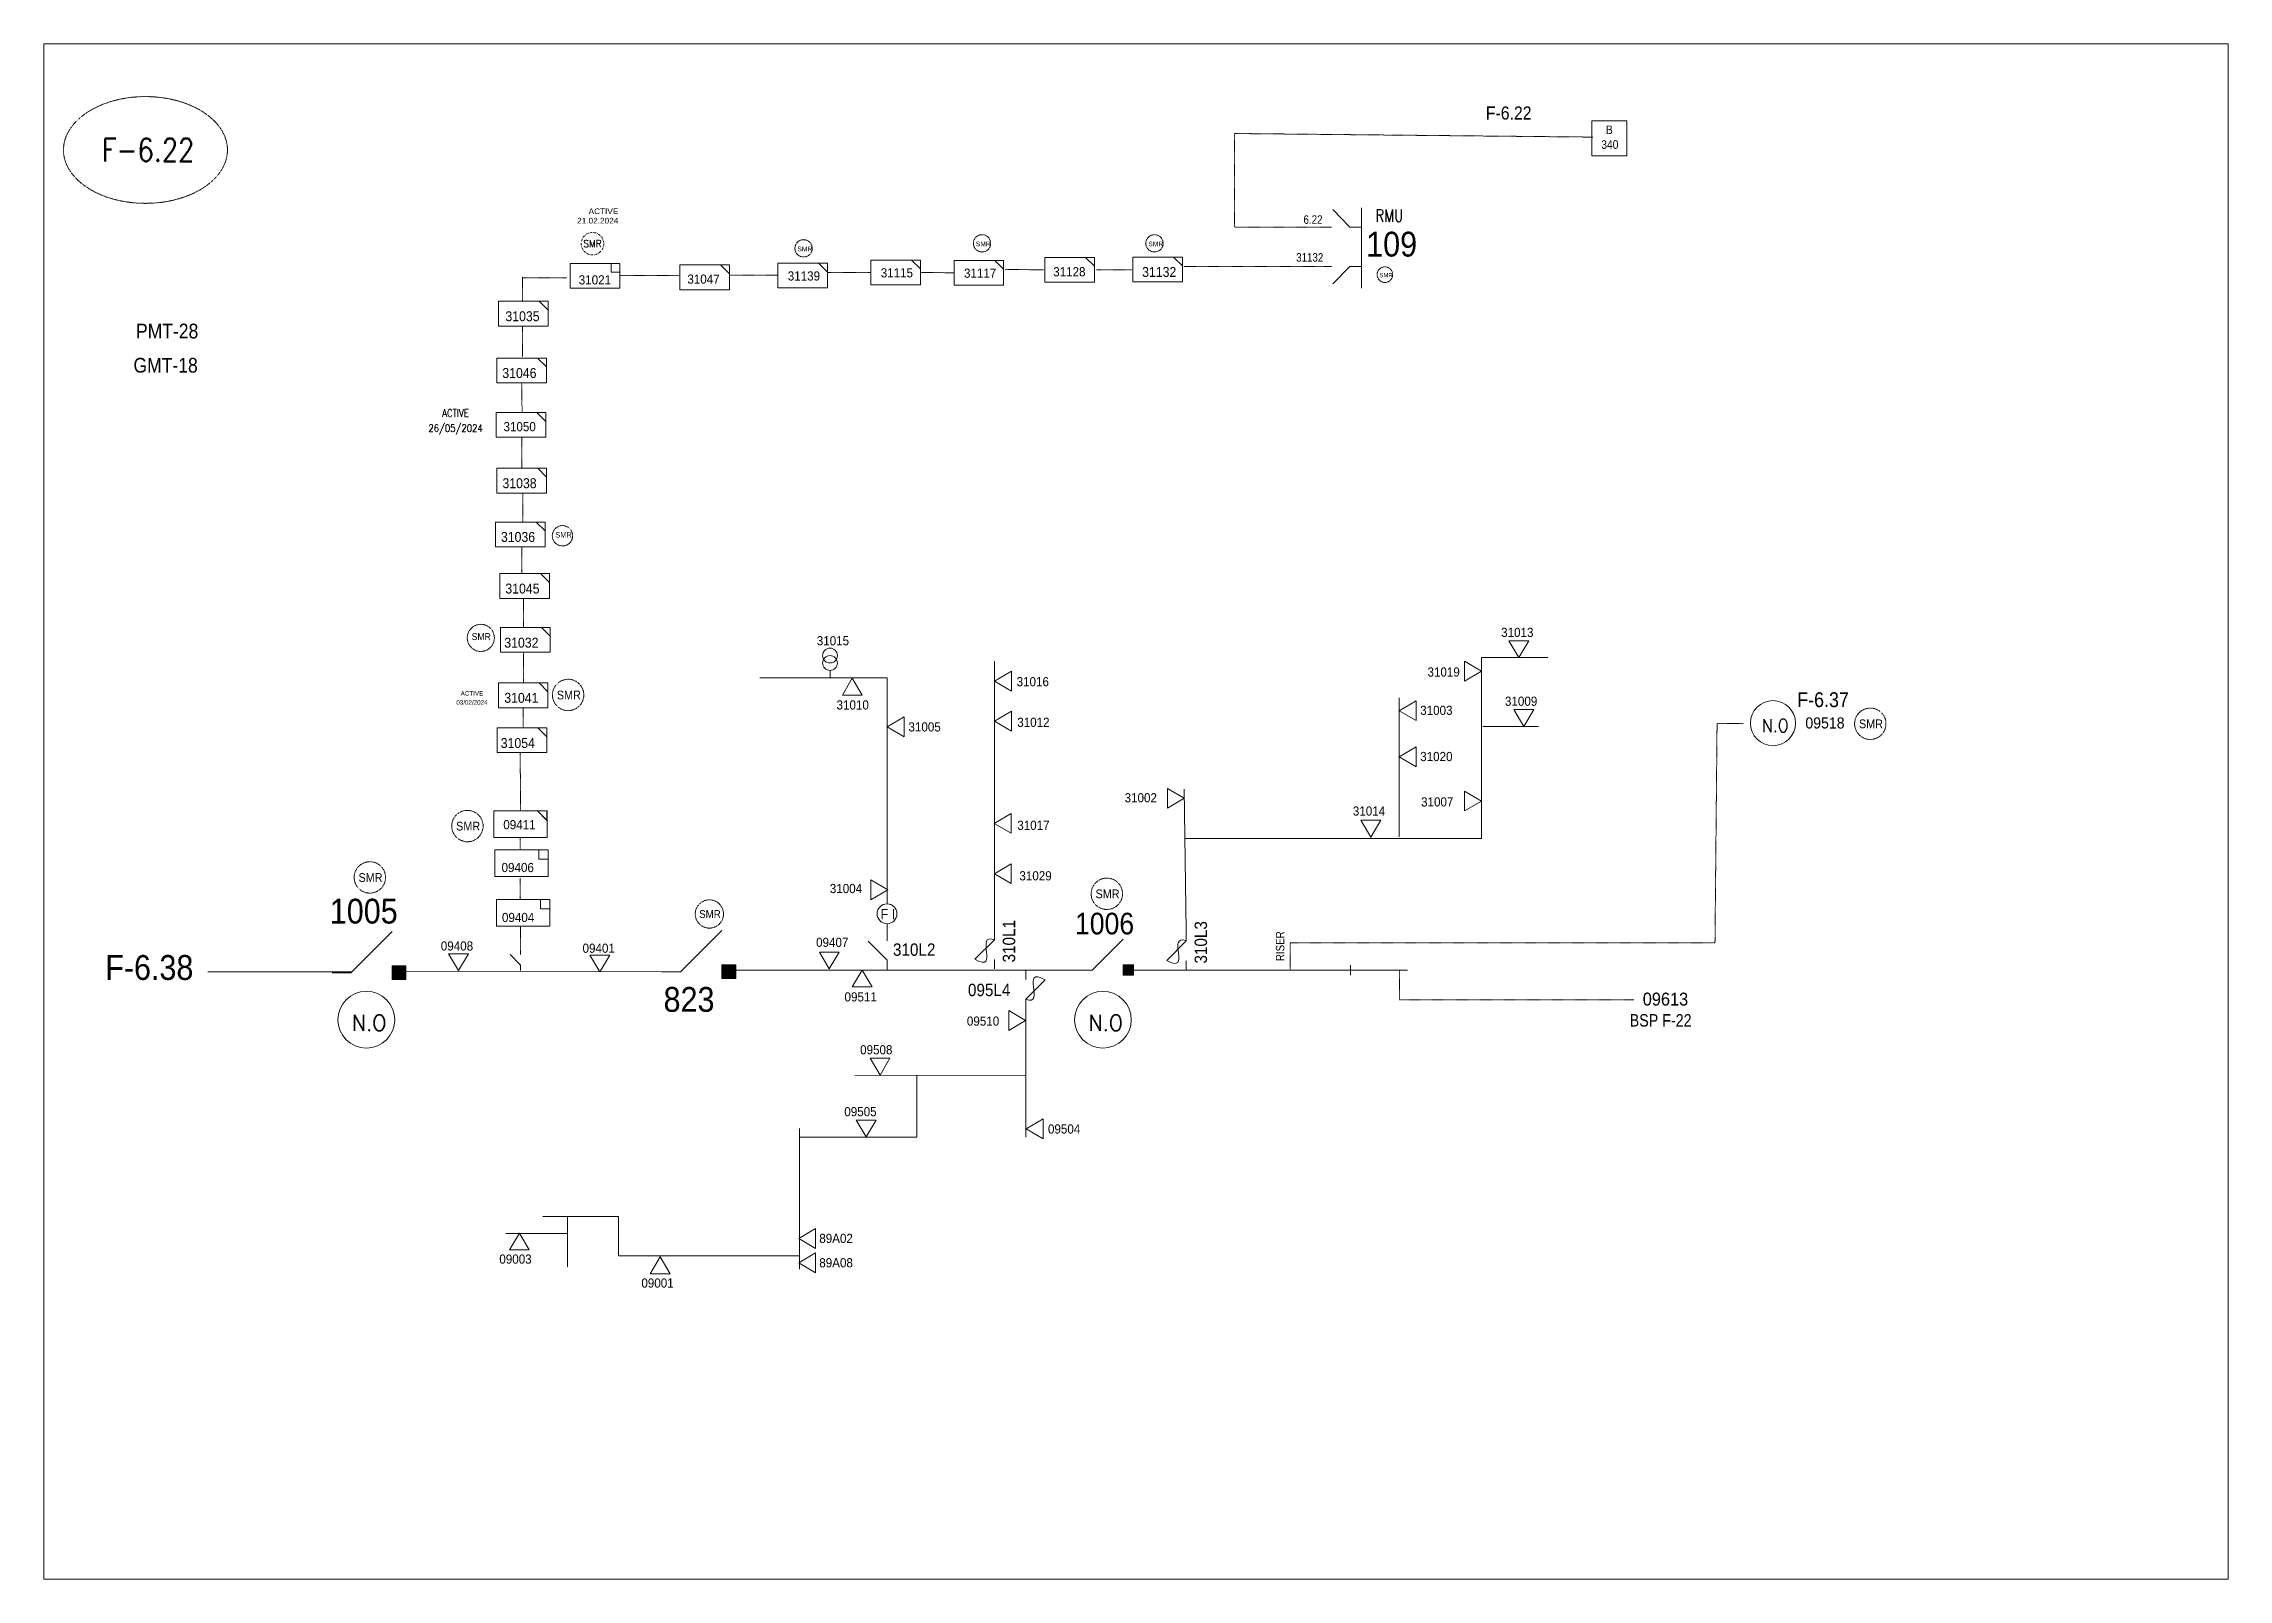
# Model space of a CAD drawing. Header units: metres. Extents: x 65984 to 144644, y -19036 to 23726.
# Drawn here: x 101660 to 102540, y -731 to -112 of the extents above; entities that cross this region are included whole.
import ezdxf
from ezdxf.enums import TextEntityAlignment as Align

# ---------------------------------------------------------------- set-up
doc = ezdxf.new("R2010")
doc.units = ezdxf.units.M
doc.header["$MEASUREMENT"] = 0
doc.linetypes.add('DGN Style 3', pattern=[0.013877, 0, -0.013877])
doc.linetypes.add('DGN Style 4', pattern=[1.6, 0.8, -0.4, 0, -0.4])
doc.layers.get('0').update_dxf_attribs({"color": 95, "lineweight": 40})
for name, color, linetype, lineweight in [('ABS', 7, 'Continuous', 40), ('ABS NUMBER', 112, 'Continuous', 30), ('d_eos', 111, 'Continuous', 40), ('d_fco', 5, 'Continuous', 40), ('d_fco text', 95, 'Continuous', 40), ('d_oh branch', 94, 'Continuous', 40), ('d_switch', 95, 'Continuous', 40), ('d_tf', 1, 'Continuous', 40), ('d_tf no', 6, 'Continuous', 40), ('d_tf_200', 1, 'Continuous', 40), ('d_ug cable', 95, 'Continuous', 40), ('d_unit sub', 7, 'Continuous', 40), ('EARTH FAULT INDICATOR', 95, 'Continuous', 40), ('F11-6 (B324)', 30, 'Continuous', 0), ('fedr no', 95, 'Continuous', 40), ('GRID STATION  04', 7, 'Continuous', 40), ('GRID STATION 01', 7, 'Continuous', 40), ('Level 37', 7, 'Continuous', 0), ('O H MAIN FEEDER', 4, 'Continuous', 100), ('SW N O', 114, 'Continuous', 30)]:
    doc.layers.add(name, color=color, linetype=linetype, lineweight=lineweight)
doc.styles.add('NASKHF', font='naskhf.shx', dxfattribs={"height": 8})
doc.styles.get("Standard").update_dxf_attribs({"font": 'txt.shx'})
doc.styles.add('Style-Andalus', font='andlso.ttf')
doc.styles.add('Style-Arial', font='arial.ttf')
doc.styles.add('Style-ENGINEERING', font='ENGINEERING.shx')
doc.styles.add('Style-msdefault', font='msdefault.shx')
doc.styles.add('Style-simplex', font='simplex.shx')
doc.styles.add('Style-STANDARD', font='STANDARD.shx')

msp = doc.modelspace()

# ---------------------------------------------------------------- texts
at = {"color": 4, "insert": (101891.71, -184.85), "char_height": 2.2672, "attachment_point": 9}
msp.add_mtext('\\FENGINEERING;\\H1x;\\W1.09375;ACTIVE\\P21.02.2024', dxfattribs=at)
at = {"layer": 'ABS NUMBER', "color": 2, "lineweight": 13, "style": 'Style-Arial', "width": 0.88}
for s, p in [('1005', (101775.49, -456.79)), ('823', (101909.93, -492.34))]:
    msp.add_text(s, height=10, dxfattribs=at).set_placement(p, align=Align.TOP_LEFT)
at = {"layer": 'ABS NUMBER', "color": 55, "lineweight": 13, "style": 'Style-Arial', "width": 0.88}
msp.add_text('F-6.38', height=10, dxfattribs=at).set_placement((101685.01, -479.49), align=Align.TOP_LEFT)
at = {"layer": 'd_fco text', "color": 7, "linetype": 'Continuous', "lineweight": 13, "style": 'Style-msdefault', "width": 0.92}
for s, p in [('310L1', (102046.55, -482.47)), ('310L3', (102123.83, -482.91))]:
    msp.add_text(s, height=5, rotation=90, dxfattribs=at).set_placement(p, align=Align.TOP_LEFT)
for s, p in [('310L2', (102002.33, -474.78)), ('095L4', (102032.53, -491.03))]:
    msp.add_text(s, height=5, dxfattribs=at).set_placement(p, align=Align.TOP_LEFT)
at = {"layer": 'd_switch', "color": 7, "linetype": 'Continuous', "lineweight": 13, "style": 'Style-ENGINEERING', "width": 0.857143}
msp.add_text('RISER', height=3.43, rotation=90, dxfattribs=at).set_placement((102156.56, -481.92), align=Align.TOP_LEFT)
at = {"layer": 'd_switch', "color": 55, "linetype": 'Continuous', "lineweight": 13, "style": 'Style-msdefault', "width": 0.857143}
msp.add_text('BSP F-22', height=5.015, dxfattribs=at).set_placement((102299.08, -503.27), align=Align.TOP_LEFT)
at = {"layer": 'd_switch', "color": 191, "linetype": 'Continuous', "lineweight": 13, "style": 'NASKHF'}
for s, insert, char_height, attachment_point in [('\\Fmsdefault;\\H1x;\\W0.9;F-6.22\\P', (102241.14, -137.67), 5.2887, 1), ('\\FENGINEERING;\\H1x;\\W0.857143;6.22', (102175.34, -181.53), 3.43, 3), ('\\FENGINEERING;\\H1x;\\W0.857143;31132\\P', (102164.73, -196.77), 3.43, 1)]:
    msp.add_mtext(s, dxfattribs=dict(at, insert=insert, char_height=char_height, attachment_point=attachment_point))
at = {"layer": 'd_switch', "color": 55, "linetype": 'Continuous', "lineweight": 13, "insert": (102366.54, -373.63), "char_height": 5.9882, "attachment_point": 1, "style": 'NASKHF'}
msp.add_mtext('\\Fmsdefault;\\H1x;\\W0.9;F-6.37\\P', dxfattribs=at)
at = {"layer": 'd_tf no', "color": 1, "linetype": 'Continuous', "lineweight": 13, "ltscale": 0.729, "style": 'Style-simplex', "width": 0.909091}
msp.add_text('SMR', height=2.885, dxfattribs=at).set_placement((101881.3, -192.96), align=Align.MIDDLE_CENTER)
at = {"layer": 'd_tf no', "color": 191, "linetype": 'Continuous', "lineweight": 13, "style": 'Style-msdefault'}
for s, height, width, p in [('31128', 3.7, 0.945946, (102066.87, -202.41)), ('31047', 3.7, 0.945946, (101919.51, -205.38)), ('31115', 3.7, 0.945946, (101997.39, -202.85)), ('31035', 4, 0.925, (101846.22, -220.18)), ('31046', 4, 0.925, (101844.98, -243.05)), ('31038', 4, 0.925, (101845.04, -287.43)), ('31045', 4, 0.925, (101846.2, -329.86)), ('31015', 3.7, 0.945946, (101971.64, -351.03)), ('31013', 3.7, 0.945946, (102247.3, -347.66)), ('31019', 3.7, 0.945946, (102217.63, -363.63)), ('31010', 3.7, 0.945946, (101979.6, -376.88)), ('31009', 3.7, 0.945946, (102248.84, -375.39)), ('31005', 3.7, 0.945946, (102008.57, -385.73)), ('31003', 3.7, 0.945946, (102214.69, -379.05)), ('31054', 4, 0.925, (101844.34, -392.09)), ('31020', 3.7, 0.945946, (102214.69, -397.66)), ('31002', 3.7, 0.945946, (102095.63, -414.27)), ('31014', 3.7, 0.945946, (102187.57, -419.62)), ('31007', 3.7, 0.945946, (102215.05, -415.94)), ('09406', 3.7, 0.945946, (101844.68, -442.37)), ('31004', 3.7, 0.945946, (101976.89, -450.83)), ('09404', 3.7, 0.945946, (101844.83, -462.48)), ('09408', 3.7, 0.945946, (101820.21, -473.96)), ('09401', 3.7, 0.945946, (101877.3, -474.87)), ('09407', 3.7, 0.945946, (101971.36, -472.5)), ('09511', 3.7, 0.945946, (101982.82, -494.46)), ('09510', 3.7, 0.945946, (102032.1, -504.23)), ('09508', 3.7, 0.945946, (101989.1, -515.77)), ('09505', 3.7, 0.945946, (101982.73, -540.69)), ('09504', 3.7, 0.945946, (102064.76, -547.67)), ('89A02', 3.7, 0.945946, (101972.65, -591.74)), ('09003 ', 3.7, 0.945946, (101843.78, -600.08)), ('89A08', 3.7, 0.945946, (101972.65, -601.56)), ('09001', 3.7, 0.945946, (101900.99, -609.72))]:
    msp.add_text(s, height=height, dxfattribs=dict(at, width=width)).set_placement(p, align=Align.TOP_LEFT)
at = {"layer": 'd_tf no', "color": 2, "linetype": 'Continuous', "lineweight": 13, "style": 'Style-msdefault'}
for s, height, width, p in [('31132', 4, 0.925, (102102.69, -202.34)), ('31139', 3.7, 0.945946, (101959.95, -204.1)), ('31117', 3.7, 0.945946, (102030.94, -202.98)), ('31050', 3.7, 0.945946, (101845.45, -264.81)), ('31036', 4, 0.925, (101844.42, -309.08)), ('31032', 4, 0.925, (101845.78, -351.66)), ('09518', 4.491, 0.945946, (102369.83, -383.74)), ('09411', 3.7, 0.945946, (101845.37, -425.11))]:
    msp.add_text(s, height=height, dxfattribs=dict(at, width=width)).set_placement(p, align=Align.TOP_LEFT)
at = {"layer": 'd_tf no', "color": 121, "linetype": 'Continuous', "lineweight": 13, "style": 'Style-msdefault', "width": 0.945946}
msp.add_text('31021', height=3.7, dxfattribs=at).set_placement((101875.76, -205.68), align=Align.TOP_LEFT)
at = {"layer": 'd_tf no', "color": 1, "linetype": 'Continuous', "lineweight": 40, "style": 'Style-msdefault', "width": 0.945946}
msp.add_text('SMR', height=2.185, dxfattribs=at).set_placement((101866.3, -309.15), align=Align.TOP_LEFT)
at = {"layer": 'd_tf no', "color": 191, "linetype": 'Continuous', "lineweight": 13, "style": 'Style-msdefault', "width": 0.945946}
for s, p in [('31016', (102065.15, -367.52)), ('31012', (102065.41, -383.88)), ('31017', (102065.41, -425.35)), ('31029', (102066.27, -445.71))]:
    msp.add_text(s, height=3.7, dxfattribs=at).set_placement(p, align=Align.TOP_RIGHT)
at = {"layer": 'd_tf no', "color": 131, "linetype": 'Continuous', "lineweight": 13, "style": 'Style-msdefault', "width": 0.925}
msp.add_text('31041', height=4, dxfattribs=at).set_placement((101845.77, -373.87), align=Align.TOP_LEFT)
at = {"layer": 'd_tf no', "color": 7, "linetype": 'Continuous', "lineweight": 13, "style": 'Style-msdefault', "width": 0.945946}
msp.add_text('09613', height=5.201, dxfattribs=at).set_placement((102304.34, -494.61), align=Align.TOP_LEFT)
at = {"layer": 'd_tf no', "color": 2, "lineweight": 13, "attachment_point": 1, "style": 'NASKHF'}
for insert, char_height in [((102035.72, -192.1), 1.9107), ((102105.19, -192.1), 1.9107), ((101963.84, -194.11), 1.9107), ((102198.24, -204.79), 1.7197), ((101832.63, -349.8), 2.8143)]:
    msp.add_mtext('\\Fmsdefault;\\H1x;\\W0.925;SMR\\P', dxfattribs=dict(at, insert=insert, char_height=char_height))
at = {"layer": 'd_tf no', "color": 111, "linetype": 'Continuous', "lineweight": 13, "insert": (101826.14, -264.72), "char_height": 3.0262, "attachment_point": 5, "line_spacing_factor": 1.2, "style": 'Style-STANDARD'}
msp.add_mtext('\\H1x;\\W0.909091;ACTIVE\\P26/05/2024', dxfattribs=at)
at = {"layer": 'd_tf no', "color": 1, "lineweight": 13, "attachment_point": 1, "style": 'NASKHF'}
for insert, char_height in [((101866.93, -372.99), 3.515), ((102391.43, -384.59), 3.515), ((101826.37, -425.79), 3.515), ((101787.06, -446.48), 3.515), ((102083.93, -453.07), 3.515), ((101924.28, -461.38), 3.1635)]:
    msp.add_mtext('\\Fmsdefault;\\H1x;\\W0.925;SMR\\P', dxfattribs=dict(at, insert=insert, char_height=char_height))
at = {"layer": 'F11-6 (B324)', "color": 4, "insert": (101832.75, -375.91), "char_height": 1.822, "attachment_point": 5, "line_spacing_factor": 1.2, "style": 'Style-ENGINEERING'}
msp.add_mtext('ACTIVE\\P03/02/2024', dxfattribs=at)
at = {"layer": 'fedr no', "color": 6, "linetype": 'Continuous', "lineweight": 13, "style": 'Style-STANDARD', "width": 0.909091}
msp.add_text('F-6.22', height=9.19, dxfattribs=at).set_placement((101702.3, -155.21), align=Align.MIDDLE_CENTER)
at = {"layer": 'GRID STATION  04', "color": 191, "linetype": 'Continuous', "lineweight": 13, "style": 'Style-msdefault', "width": 0.888889}
for s, height, p in [('B', 3.47, (102289.51, -145.36)), ('340', 3.468, (102287.65, -151.3))]:
    msp.add_text(s, height=height, rotation=0.03165, dxfattribs=at).set_placement(p, align=Align.TOP_LEFT)
at = {"layer": 'GRID STATION 01', "linetype": 'Continuous', "lineweight": 13, "style": 'Style-msdefault', "width": 0.888889}
for s, p in [('PMT-28', (101697.42, -225.18)), ('GMT-18', (101696.41, -238.95))]:
    msp.add_text(s, height=5.94, dxfattribs=at).set_placement(p, align=Align.TOP_LEFT)
at = {"layer": 'Level 37', "color": 2, "linetype": 'Continuous', "lineweight": 13, "style": 'Style-STANDARD', "width": 0.854701}
msp.add_text('RMU', height=4.993, dxfattribs=at).set_placement((102202.29, -181.62), align=Align.MIDDLE_CENTER)
at = {"layer": 'Level 37', "color": 2, "linetype": 'Continuous', "lineweight": 13, "style": 'Style-Arial', "width": 0.88}
msp.add_text('109', height=10, dxfattribs=at).set_placement((102213.44, -188.14), align=Align.TOP_RIGHT)
msp.add_text('1006', height=8.713, dxfattribs=at).set_placement((102075.64, -471.15))

# ---------------------------------------------------------------- blocks, each defined once
blk = doc.blocks.new('FUSE01')
at = {"color": 0, "linetype": 'ByBlock', "lineweight": -2}
blk.add_line((0, -17.15), (0, -22.55), dxfattribs=at)
at = {"color": 0, "linetype": 'ByBlock', "lineweight": -2, "flags": 128}
blk.add_lwpolyline([(0, 0.05), (0, -5.75), (-11.2, -16.95)], dxfattribs=at)
at = {"color": 0, "linetype": 'ByBlock', "lineweight": -2}
blk.add_open_spline([(-11.2, -16.95), (3.4, -25.35), (-11.6, -1.35), (0, -5.75)], degree=3, dxfattribs=at)
blk = doc.blocks.new('*U1127')
at = {"layer": 'd_fco', "color": 7, "linetype": 'Continuous', "lineweight": 13}
blk.add_line((5.5, -5.8), (5.5, -11.1), dxfattribs=at)
at = {"layer": 'd_fco', "color": 7, "linetype": 'Continuous', "lineweight": 13, "extrusion": (0, 0, -1), "flags": 128}
blk.add_lwpolyline([(-5.5, 11.1), (-5.5, 5.4), (5.5, -5.6)], dxfattribs=at)
blk = doc.blocks.new('*U1128')
at = {"layer": 'EARTH FAULT INDICATOR', "color": 191, "linetype": 'Continuous', "lineweight": 13}
blk.add_circle((0.02, 0.13), 4, dxfattribs=at)
at = {"layer": 'EARTH FAULT INDICATOR', "color": 191, "lineweight": 13, "style": 'Style-Andalus', "width": 0.9}
blk.add_text('F I', height=4.234, dxfattribs=at).set_placement((-2.61, 2.11), align=Align.TOP_LEFT)
blk = doc.blocks.new('TFU_112')
at = {"layer": 'd_tf_200', "color": 191, "linetype": 'Continuous', "lineweight": 13}
blk.add_line((0, 10), (0, 0), dxfattribs=at)
for centre in [(0, 30), (0, 20)]:
    blk.add_circle(centre, 10, dxfattribs=at)
blk = doc.blocks.new('TRA1_911')
at = {"layer": 'd_tf', "color": 191, "linetype": 'Continuous', "lineweight": 13, "ltscale": 0.000355616, "flags": 128}
blk.add_lwpolyline([(10, -17), (0, 0), (-10, -17)], close=True, dxfattribs=at)
blk = doc.blocks.new('TRA1_910')
at = {"layer": 'd_tf', "color": 191, "linetype": 'Continuous', "lineweight": 13, "ltscale": 0.000355616, "xscale": 1.000046564039523, "yscale": 1.000046564039523, "zscale": 1.000046564039523, "rotation": 180}
blk.add_blockref('TRA1_911', (0, 0), dxfattribs=at)
blk = doc.blocks.new('TRA1_913')
at = {"layer": 'd_tf', "color": 191, "linetype": 'Continuous', "lineweight": 13, "ltscale": 0.000363563, "flags": 128}
blk.add_lwpolyline([(10, -16.9), (0, 0.1), (-10, -16.9)], close=True, dxfattribs=at)
blk = doc.blocks.new('TRA1_912')
at = {"layer": 'd_tf', "color": 191, "linetype": 'Continuous', "lineweight": 13, "ltscale": 0.000363563, "xscale": 1.000046564039523, "yscale": 1.000046564039523, "zscale": 1.000046564039523, "rotation": 180}
blk.add_blockref('TRA1_913', (0, 0), dxfattribs=at)
blk = doc.blocks.new('TRA1_915')
at = {"layer": 'd_tf', "color": 191, "linetype": 'Continuous', "lineweight": 13, "ltscale": 0.000355616, "flags": 128}
blk.add_lwpolyline([(10, -17), (0, 0), (-10, -17)], close=True, dxfattribs=at)
blk = doc.blocks.new('TRA1_914')
at = {"layer": 'd_tf', "color": 191, "linetype": 'Continuous', "lineweight": 13, "ltscale": 0.000355616, "xscale": 1.000046564039523, "yscale": 1.000046564039523, "zscale": 1.000046564039523, "rotation": 180}
blk.add_blockref('TRA1_915', (0, 0), dxfattribs=at)
blk = doc.blocks.new('TRA1_917')
at = {"layer": 'd_tf', "color": 191, "linetype": 'Continuous', "lineweight": 13, "ltscale": 0.000359776, "flags": 128}
blk.add_lwpolyline([(10, -17), (0, 0), (-10, -17)], close=True, dxfattribs=at)
blk = doc.blocks.new('TRA1_916')
at = {"layer": 'd_tf', "color": 191, "linetype": 'Continuous', "lineweight": 13, "ltscale": 0.000359776, "xscale": 1.000046564039524, "yscale": 1.000046564039524, "zscale": 1.000046564039524, "rotation": 180}
blk.add_blockref('TRA1_917', (0, 0), dxfattribs=at)
blk = doc.blocks.new('ABS2_1_1')
at = {"color": 0, "linetype": 'ByBlock', "lineweight": -2, "ltscale": 500}
for q in [(-29900, 43500), (0, 0)]:
    blk.add_line((0, 13600), q, dxfattribs=at)
at = {"color": 0, "linetype": 'ByBlock', "lineweight": -2, "ltscale": 500, "flags": 128}
for points in [[(5000, 43600), (-5000, 43600), (-5000, 53600), (5000, 53600)], [(3791, 49653), (3791, 49653), (3791, 49653)]]:
    blk.add_lwpolyline(points, close=True, dxfattribs=at)
at = {"color": 0, "linetype": 'ByBlock', "lineweight": -2, "ltscale": 500}
for points in [[(5000, 43600), (-5000, 43600), (5000, 53600), (-5000, 53600)], [(3791, 49653), (3791, 49653), (3791, 49653)]]:
    blk.add_solid(points, dxfattribs=at)
blk = doc.blocks.new('TF_8')
at = {"color": 0, "linetype": 'ByBlock', "lineweight": -2}
blk.add_line((6.3, 4.95), (9.9, 1.35), dxfattribs=at)
blk.add_3dface([(-10.1, 4.95), (9.9, 4.95), (9.9, -5.05), (-10.1, -5.05)], dxfattribs=at)
blk = doc.blocks.new('TF3')
at = {"color": 0, "linetype": 'ByBlock', "lineweight": -2}
for p, q in [((11.3, 9), (18.3, 9)), ((18.3, 9), (18.3, 2))]:
    blk.add_line(p, q, dxfattribs=at)
at = {"color": 0, "linetype": 'ByBlock', "lineweight": -2, "flags": 128}
blk.add_lwpolyline([(18.3, 2), (11.3, 2), (11.3, 9)], dxfattribs=at)
at = {"color": 0, "linetype": 'ByBlock', "lineweight": -2}
blk.add_3dface([(-21.7, 9), (18.3, 9), (18.3, -11), (-21.7, -11)], dxfattribs=at)
blk = doc.blocks.new('*U3401')
at = {"layer": 'd_unit sub', "color": 2, "linetype": 'Continuous', "lineweight": 13, "flags": 128}
blk.add_lwpolyline([(6.38, 5.02), (9.98, 5.02), (9.98, 1.42)], close=True, dxfattribs=at)
at = {"layer": 'd_unit sub', "color": 2, "linetype": 'Continuous', "lineweight": 13, "xscale": 0.999671859597321, "yscale": 0.999671859597321, "zscale": 0.2499179648993302, "rotation": 359.9999999999999}
blk.add_blockref('TF_8', (0.08, 0.07), dxfattribs=at)
blk = doc.blocks.new('*U3402')
at = {"layer": 'd_unit sub', "color": 191, "linetype": 'Continuous', "lineweight": 13, "flags": 128}
blk.add_lwpolyline([(6.38, 5.02), (9.98, 5.02), (9.98, 1.42)], close=True, dxfattribs=at)
at = {"layer": 'd_unit sub', "color": 191, "linetype": 'Continuous', "lineweight": 13, "xscale": 0.999671859597321, "yscale": 0.999671859597321, "zscale": 0.2499179648993302, "rotation": 359.9999999999999}
blk.add_blockref('TF_8', (0.08, 0.07), dxfattribs=at)
blk = doc.blocks.new('*U2880')
at = {"layer": 'd_unit sub', "color": 2, "linetype": 'Continuous', "lineweight": 13, "flags": 128}
blk.add_lwpolyline([(6.41, 5), (10.01, 5), (10.01, 1.4)], close=True, dxfattribs=at)
at = {"layer": 'd_unit sub', "color": 2, "linetype": 'Continuous', "lineweight": 13, "xscale": 0.999671859597321, "yscale": 0.999671859597321, "zscale": 0.2499179648993302, "rotation": 359.9999999999999}
blk.add_blockref('TF_8', (0.11, 0.05), dxfattribs=at)
blk = doc.blocks.new('*U2819')
at = {"layer": 'd_unit sub', "color": 2, "linetype": 'Continuous', "lineweight": 13, "flags": 128}
blk.add_lwpolyline([(6.4, 5), (9.99, 1.4), (9.99, 5)], close=True, dxfattribs=at)
at = {"layer": 'd_unit sub', "color": 2, "linetype": 'Continuous', "lineweight": 13, "xscale": 0.999671859597321, "yscale": 0.999671859597321, "zscale": 0.2499179648993302, "rotation": 359.9999999999999}
blk.add_blockref('TF_8', (0.1, 0.05), dxfattribs=at)
blk = doc.blocks.new('*U3403')
at = {"layer": 'd_unit sub', "color": 2, "linetype": 'Continuous', "lineweight": 13, "flags": 128}
blk.add_lwpolyline([(6.4, 5), (9.99, 1.4), (9.99, 5)], close=True, dxfattribs=at)
at = {"layer": 'd_unit sub', "color": 2, "linetype": 'Continuous', "lineweight": 13, "xscale": 0.999671859597321, "yscale": 0.999671859597321, "zscale": 0.2499179648993302, "rotation": 359.9999999999999}
blk.add_blockref('TF_8', (0.1, 0.05), dxfattribs=at)
blk = doc.blocks.new('*U3404')
at = {"layer": 'd_unit sub', "color": 2, "linetype": 'Continuous', "lineweight": 13, "flags": 128}
blk.add_lwpolyline([(6.4, 5), (9.99, 1.4), (9.99, 5)], close=True, dxfattribs=at)
at = {"layer": 'd_unit sub', "color": 2, "linetype": 'Continuous', "lineweight": 13, "xscale": 0.999671859597321, "yscale": 0.999671859597321, "zscale": 0.2331259938010322, "rotation": 359.9999999999999}
blk.add_blockref('TF_8', (0.1, 0.05), dxfattribs=at)
blk = doc.blocks.new('*U4094')
at = {"layer": 'SW N O', "color": 3, "lineweight": 13, "ltscale": 0.426762}
blk.add_circle((0, 0), 16.8, dxfattribs=at)
at = {"layer": 'SW N O', "color": 3, "lineweight": 13, "insert": (1.7, -1.8), "char_height": 9.6, "attachment_point": 5, "line_spacing_factor": 0.6, "style": 'Style-STANDARD'}
blk.add_mtext('N.O', dxfattribs=at)
blk = doc.blocks.new('*U4110')
at = {"layer": 'd_unit sub', "color": 191, "linetype": 'Continuous', "lineweight": 13, "flags": 128}
blk.add_lwpolyline([(6.4, 5), (9.99, 1.4), (9.99, 5)], close=True, dxfattribs=at)
at = {"layer": 'd_unit sub', "color": 191, "linetype": 'Continuous', "lineweight": 13, "xscale": 0.999671859597321, "yscale": 0.999671859597321, "zscale": 0.2499179648993302, "rotation": 359.9999999999999}
blk.add_blockref('TF_8', (0.1, 0.05), dxfattribs=at)
blk = doc.blocks.new('*U4123')
at = {"layer": 'SW N O', "color": 3, "lineweight": 13, "ltscale": 0.426762}
blk.add_circle((0, 0), 16.8, dxfattribs=at)
at = {"layer": 'SW N O', "color": 3, "lineweight": 13, "insert": (1.7, -1.8), "char_height": 9.6, "attachment_point": 5, "line_spacing_factor": 0.6, "style": 'Style-STANDARD'}
blk.add_mtext('N.O', dxfattribs=at)

# ---------------------------------------------------------------- linework, layer by layer
at = {"layer": 'd_eos', "color": 2, "linetype": 'Continuous', "lineweight": 13, "ltscale": 0.638341}
for p, q in [((102186.36, -186.25), (102179.56, -179.25)), ((102191.01, -178.51), (102191.01, -210.83)), ((102191.01, -186.25), (102186.36, -186.25)), ((102186.36, -202.11), (102179.57, -209.11)), ((102191.01, -202.11), (102186.36, -202.11))]:
    msp.add_line(p, q, dxfattribs=at)
at = {"layer": 'd_eos', "color": 191, "linetype": 'Continuous', "lineweight": 13, "ltscale": 0.638341}
for p, q in [((102178.92, -186.25), (102176.09, -186.25)), ((102178.92, -202.11), (102176.09, -202.11))]:
    msp.add_line(p, q, dxfattribs=at)
at = {"layer": 'd_oh branch', "color": 191, "linetype": 'Continuous', "lineweight": 13}
for p, q in [((102239.33, -359.65), (102239.38, -432.52)), ((102239.34, -359.65), (102266.14, -359.63)), ((101999.95, -367.84), (101948.76, -367.84)), ((102043.19, -469.26), (102043.19, -361.1)), ((102206.27, -375.82), (102206.27, -431.81)), ((102239.97, -387.36), (102262.35, -387.36)), ((102119.68, -412.68), (102120.47, -469.7)), ((102239.38, -432.52), (102119.95, -432.52)), ((102055.79, -499.35), (102055.84, -552.87)), ((102055.82, -527.87), (101987.01, -527.95)), ((102011.93, -527.92), (102011.95, -552.86)), ((101964.65, -605.99), (101964.65, -549.29)), ((102011.95, -552.87), (101964.65, -552.87)), ((101891.8, -584.8), (101861.29, -584.82)), ((101871.2, -584.97), (101871.2, -605.11)), ((101891.8, -584.8), (101891.8, -600.69)), ((101846.39, -591.63), (101871.2, -591.63)), ((101964.65, -600.69), (101891.8, -600.69))]:
    msp.add_line(p, q, dxfattribs=at)
at = {"layer": 'd_ug cable', "color": 191, "linetype": 'DGN Style 3', "lineweight": 13}
for p, q in [((101853.07, -216.14), (101853.05, -206.33)), ((101892.55, -205.8), (101916.57, -205.8)), ((101955.62, -205.59), (101936.62, -205.59)), ((102063.16, -203.5), (102047.35, -203.3)), ((101853.17, -238.53), (101853.16, -226.37)), ((101852.91, -260.92), (101852.89, -249.01)), ((101852.89, -283.18), (101852.87, -271.02)), ((101853.25, -305.04), (101853.24, -293.38)), ((101852.85, -325.82), (101852.84, -315.04)), ((101853.53, -347.5), (101853.51, -335.82)), ((101853.52, -369.79), (101853.51, -357.63)), ((101853.4, -387.93), (101853.39, -379.88)), ((101852.26, -421.37), (101852.22, -397.95)), ((101852.21, -437.07), (101852.2, -432.08)), ((101852.19, -457.26), (101852.18, -448.52)), ((101852.33, -468.11), (101852.34, -477.05))]:
    msp.add_line(p, q, dxfattribs=at)
at = {"layer": 'd_ug cable', "color": 191, "linetype": 'DGN Style 3', "lineweight": 13, "flags": 128}
for points in [[(102177.5, -186.25), (102139.92, -186.25), (102139.92, -148.58), (102284.19, -150.03), (102284.19, -150.03)], [(102119.42, -202.11), (102139.92, -202.11), (102139.92, -202.11), (102176.09, -202.11)], [(101853.15, -206.67), (101870.9, -206.67), (101870.9, -206.67), (101870.9, -206.67)], [(101993.37, -204.55), (101976.26, -204.52)], [(102026.92, -204.68), (102013.37, -204.53)], [(102084.29, -203.55), (102084.29, -203.55), (102084.29, -203.55), (102084.29, -203.55), (102098.51, -203.55)]]:
    msp.add_lwpolyline(points, dxfattribs=at)
at = {"layer": 'd_ug cable', "color": 22, "linetype": 'DGN Style 3', "lineweight": 13, "flags": 128}
for points in [[(102334.27, -386.21), (102333.43, -474.58), (102162.28, -474.58), (102162.3, -485.54)], [(102334.27, -386.21), (102334.27, -386.21), (102345.06, -386.21)]]:
    msp.add_lwpolyline(points, dxfattribs=at)
at = {"layer": 'd_ug cable', "color": 40, "linetype": 'DGN Style 3', "lineweight": 13, "flags": 128}
msp.add_lwpolyline([(102206.36, -485.52), (102206.36, -497.5), (102300.76, -497.5)], dxfattribs=at)
at = {"layer": 'd_ug cable', "color": 2, "linetype": 'DGN Style 4', "lineweight": 13}
msp.add_circle((101881.3, -192.96), 4.53, dxfattribs=at)
at = {"layer": 'd_ug cable', "color": 1, "linetype": 'DGN Style 3', "lineweight": 13}
for centre, radius in [((101966.32, -194.83), 3.49), ((102038.2, -192.82), 3.49), ((102107.67, -192.82), 3.49), ((102200.46, -205.44), 3.14), ((101836.32, -351.73), 5.46)]:
    msp.add_circle(centre, radius, dxfattribs=at)
at = {"layer": 'd_ug cable', "color": 2, "linetype": 'DGN Style 3', "lineweight": 13}
for centre, radius in [((101869.21, -310.61), 4.1), ((101871.49, -374.72), 6.32), ((102395.99, -386.32), 6.32), ((101830.92, -427.52), 6.32), ((101791.62, -448.21), 6.32), ((102088.48, -454.8), 6.32), ((101928.38, -462.94), 5.69)]:
    msp.add_circle(centre, radius, dxfattribs=at)
at = {"layer": 'fedr no', "color": 82, "linetype": 'DGN Style 3', "lineweight": 13, "true_color": 0x1dc70e}
msp.add_ellipse((101701.24, -155.21), major_axis=(33.02, 0), ratio=0.651175, dxfattribs=at)
at = {"layer": 'GRID STATION  04', "color": 191, "linetype": 'Continuous', "lineweight": 13, "ltscale": 0.39177, "flags": 128}
msp.add_lwpolyline([(102283.77, -143.42), (102283.78, -157.58), (102297.93, -157.57), (102297.93, -143.42)], close=True, dxfattribs=at)
at = {"layer": 'O H MAIN FEEDER', "color": 191, "lineweight": 13, "ltscale": 0.426762}
for p, q in [((102000, -367.83), (102000, -458.84)), ((102000, -466.84), (102000, -470.03)), ((102186.66, -487.56), (102186.66, -483.5)), ((101916.68, -486.29), (101806.17, -486.15)), ((102076.89, -485.53), (101939.01, -485.53))]:
    msp.add_line(p, q, dxfattribs=at)
at = {"layer": 'O H MAIN FEEDER', "color": 5, "lineweight": 13, "ltscale": 0.426762}
msp.add_line((101784.33, -486.2), (101726.35, -486.2), dxfattribs=at)
at = {"layer": 'O H MAIN FEEDER', "color": 40, "lineweight": 13, "ltscale": 0.426762}
msp.add_line((102209.6, -485.52), (102099.53, -485.56), dxfattribs=at)
at = {"layer": 'O H MAIN FEEDER', "color": 140, "linetype": 'Continuous', "lineweight": 13, "flags": 128}
msp.add_lwpolyline([(101660.25, -112.41), (102540.19, -112.41), (102540.19, -730.91), (101660.25, -730.91)], close=True, dxfattribs=at)

# ---------------------------------------------------------------- block references
at = {"layer": 'ABS', "color": 2, "linetype": 'Continuous', "lineweight": 13, "ltscale": 0.829472, "xscale": 0.000555747191877611, "yscale": 0.000555747191877611, "zscale": 0.0003680335276451397, "rotation": 269.9999999999997}
for p in [(101776.38, -486.59), (101909.22, -486.2)]:
    msp.add_blockref('ABS2_1_1', p, dxfattribs=at)
at = {"layer": 'ABS', "color": 2, "linetype": 'Continuous', "lineweight": 13, "ltscale": 0.690717, "xscale": 0.0004162977093428842, "yscale": 0.0004162977093428842, "zscale": 0.0003680335276451397, "rotation": 269.9999999999997}
msp.add_blockref('ABS2_1_1', (102076.96, -485.52), dxfattribs=at)
at = {"layer": 'd_fco', "color": 7, "linetype": 'Continuous', "lineweight": 13, "extrusion": (0, 0, -1), "rotation": 180}
for p, xscale, yscale, zscale in [((-101996.17, -477.77), 0.7, 0.7, 0.7), ((-101850.25, -481.47), 0.3848557405708502, 0.3848557405708502, 0.3848557405708502)]:
    msp.add_blockref('*U1127', p, dxfattribs=dict(at, xscale=xscale, yscale=yscale, zscale=zscale))
at = {"layer": 'd_fco', "color": 7, "linetype": 'Continuous', "lineweight": 13, "xscale": 0.7, "yscale": 0.7}
for p, zscale, rotation in [((102043.19, -469.3), 0.2449196056013438, 359.9999999999999), ((102120.47, -469.74), 0.2449196056013438, 359.9999999999999), ((102055.79, -501.31), 0.1328166531840651, 180)]:
    msp.add_blockref('FUSE01', p, dxfattribs=dict(at, zscale=zscale, rotation=rotation))
at = {"layer": 'd_tf', "color": 191, "linetype": 'Continuous', "lineweight": 13, "ltscale": 0.000363563, "xscale": 0.4, "yscale": 0.4, "zscale": 0.4}
for p in [(102254.42, -359.62), (102256.4, -387.34)]:
    msp.add_blockref('TRA1_912', p, dxfattribs=at)
at = {"layer": 'd_tf', "color": 191, "linetype": 'Continuous', "lineweight": 13, "ltscale": 0.000359776, "xscale": 0.3999999999999999, "yscale": 0.3999999999999999, "zscale": 0.3999999999999999}
for p, rotation in [((101985.96, -367.95), 180), ((101999.98, -387.53), 270), ((102000.26, -453.17), 89.99999999999997)]:
    msp.add_blockref('TRA1_916', p, dxfattribs=dict(at, rotation=rotation))
at = {"layer": 'd_tf', "color": 191, "linetype": 'Continuous', "lineweight": 13, "ltscale": 0.000355616, "extrusion": (0, 0, -1), "xscale": 0.4, "yscale": 0.4, "zscale": 0.4}
for name, p, rotation in [('TRA1_910', (-102043.25, -369.13), 89.99999999999997), ('TRA1_910', (-102043.23, -385.31), 89.99999999999997), ('TRA1_910', (-102043.12, -426.45), 89.99999999999997), ('TRA1_910', (-102043.19, -446.72), 89.99999999999997), ('TRA1_914', (-101827.29, -485.76), 359.9999999999999), ('TRA1_914', (-101884.26, -486.29), 359.9999999999999), ('TRA1_914', (-101976.69, -485.05), 359.9999999999999), ('TRA1_910', (-102056.03, -549.5), 89.99999999999997)]:
    msp.add_blockref(name, p, dxfattribs=dict(at, rotation=rotation))
at = {"layer": 'd_tf', "color": 191, "linetype": 'Continuous', "lineweight": 13, "ltscale": 0.000363563, "xscale": 0.4, "yscale": 0.4, "zscale": 0.4, "rotation": 89.99999999999997}
msp.add_blockref('TRA1_912', (102239.32, -365.14), dxfattribs=at)
at = {"layer": 'd_tf', "color": 191, "linetype": 'Continuous', "lineweight": 13, "ltscale": 0.000355616, "xscale": 0.4, "yscale": 0.4, "zscale": 0.4}
for name, p, rotation in [('TRA1_914', (102206.27, -381.06), 270), ('TRA1_914', (102206.27, -399.67), 270), ('TRA1_910', (102119.68, -416.34), 89.99999999999997), ('TRA1_910', (102239.34, -417.45), 89.99999999999997), ('TRA1_910', (102194.83, -431.94), 359.9999999999999), ('TRA1_914', (101989.9, -485.54), 180), ('TRA1_910', (102055.77, -505.86), 89.99999999999997), ('TRA1_914', (101997.11, -527.83), 359.9999999999999), ('TRA1_914', (101991.5, -552.76), 359.9999999999999), ('TRA1_910', (101851.84, -591.47), 180), ('TRA1_914', (101964.35, -593.66), 270), ('TRA1_910', (101908.53, -601.06), 180), ('TRA1_914', (101964.35, -603.48), 270)]:
    msp.add_blockref(name, p, dxfattribs=dict(at, rotation=rotation))
at = {"layer": 'd_tf no', "color": 2, "linetype": 'Continuous', "lineweight": 13, "xscale": 0.999671859597321, "yscale": 0.999671859597321, "zscale": 0.2499179648993302}
msp.add_blockref('TF_8', (101852.55, -265.89), dxfattribs=at)
at = {"layer": 'd_tf_200', "color": 191, "linetype": 'Continuous', "lineweight": 13, "xscale": 0.2997674336878108, "yscale": 0.2997674336878108, "zscale": 0.2997674336878108, "rotation": 359.9999999999999}
msp.add_blockref('TFU_112', (101976.98, -367.84), dxfattribs=at)
at = {"layer": 'd_unit sub', "color": 2, "linetype": 'Continuous', "lineweight": 13}
for name, p, xscale, yscale, zscale in [('TF3', (101883.2, -205.4), 0.4993753659812648, 0.4993753659812648, 0.1639711767704507), ('TF_8', (102037.02, -204.63), 0.999671859597321, 0.999671859597321, 0.2499179648993302), ('*U3404', (101852.26, -426.72), 1.072029595775706, 1.072029595775706, 1.072029595775706)]:
    msp.add_blockref(name, p, dxfattribs=dict(at, xscale=xscale, yscale=yscale, zscale=zscale))
at = {"layer": 'd_unit sub', "color": 191, "linetype": 'Continuous', "lineweight": 13}
for name, p, xscale, yscale, zscale in [('TF_8', (101926.61, -206.46), 0.999671859597321, 0.999671859597321, 0.2499179648993302), ('TF_8', (102003.47, -204.5), 0.999671859597321, 0.999671859597321, 0.2499179648993302), ('TF3', (101853.67, -441.91), 0.5378254598070793, 0.5378254598070793, 0.1639711767704507), ('TF3', (101854.26, -461.91), 0.5378254598070793, 0.5378254598070793, 0.1639711767704507)]:
    msp.add_blockref(name, p, dxfattribs=dict(at, xscale=xscale, yscale=yscale, zscale=zscale))
at = {"layer": 'd_unit sub', "color": 2, "linetype": 'Continuous', "lineweight": 13}
for name, p in [('*U3401', (101965.95, -205.82)), ('*U3401', (102108.94, -203.35)), ('*U2880', (101852.24, -310.06)), ('*U2819', (101854.3, -352.49)), ('*U3403', (101853.38, -374.88))]:
    msp.add_blockref(name, p, dxfattribs=at)
at = {"layer": 'd_unit sub', "color": 191, "linetype": 'Continuous', "lineweight": 13}
for name, p in [('*U3402', (102073.53, -203.49)), ('*U3402', (101853.47, -221.16)), ('*U3402', (101852.8, -244.03)), ('*U3402', (101852.85, -288.41)), ('*U3402', (101854.02, -330.84)), ('*U4110', (101852.86, -392.92))]:
    msp.add_blockref(name, p, dxfattribs=at)
at = {"layer": 'EARTH FAULT INDICATOR', "color": 191, "linetype": 'Continuous', "lineweight": 13}
msp.add_blockref('*U1128', (101999.92, -462.98), dxfattribs=at)
at = {"layer": 'SW N O', "color": 3, "lineweight": 13}
for name, p, xscale, yscale, zscale in [('*U4094', (102356.78, -386.08), 0.5401463808053035, 0.5401463808053035, 0.5401463808053035), ('*U4123', (101790.19, -505.54), 0.6802638883801837, 0.6802638883801837, 0.6802638883801837), ('*U4123', (102086.88, -505.54), 0.6802638883801837, 0.6802638883801837, 0.6802638883801837)]:
    msp.add_blockref(name, p, dxfattribs=dict(at, xscale=xscale, yscale=yscale, zscale=zscale))

msp.set_redraw_order([(e.dxf.handle, doc.entitydb.next_handle()) for e in msp.query("TEXT MTEXT ATTDEF DIMENSION ARC_DIMENSION")])  # texts and dimensions are drawn at this point

doc.saveas('drawing.dxf')
